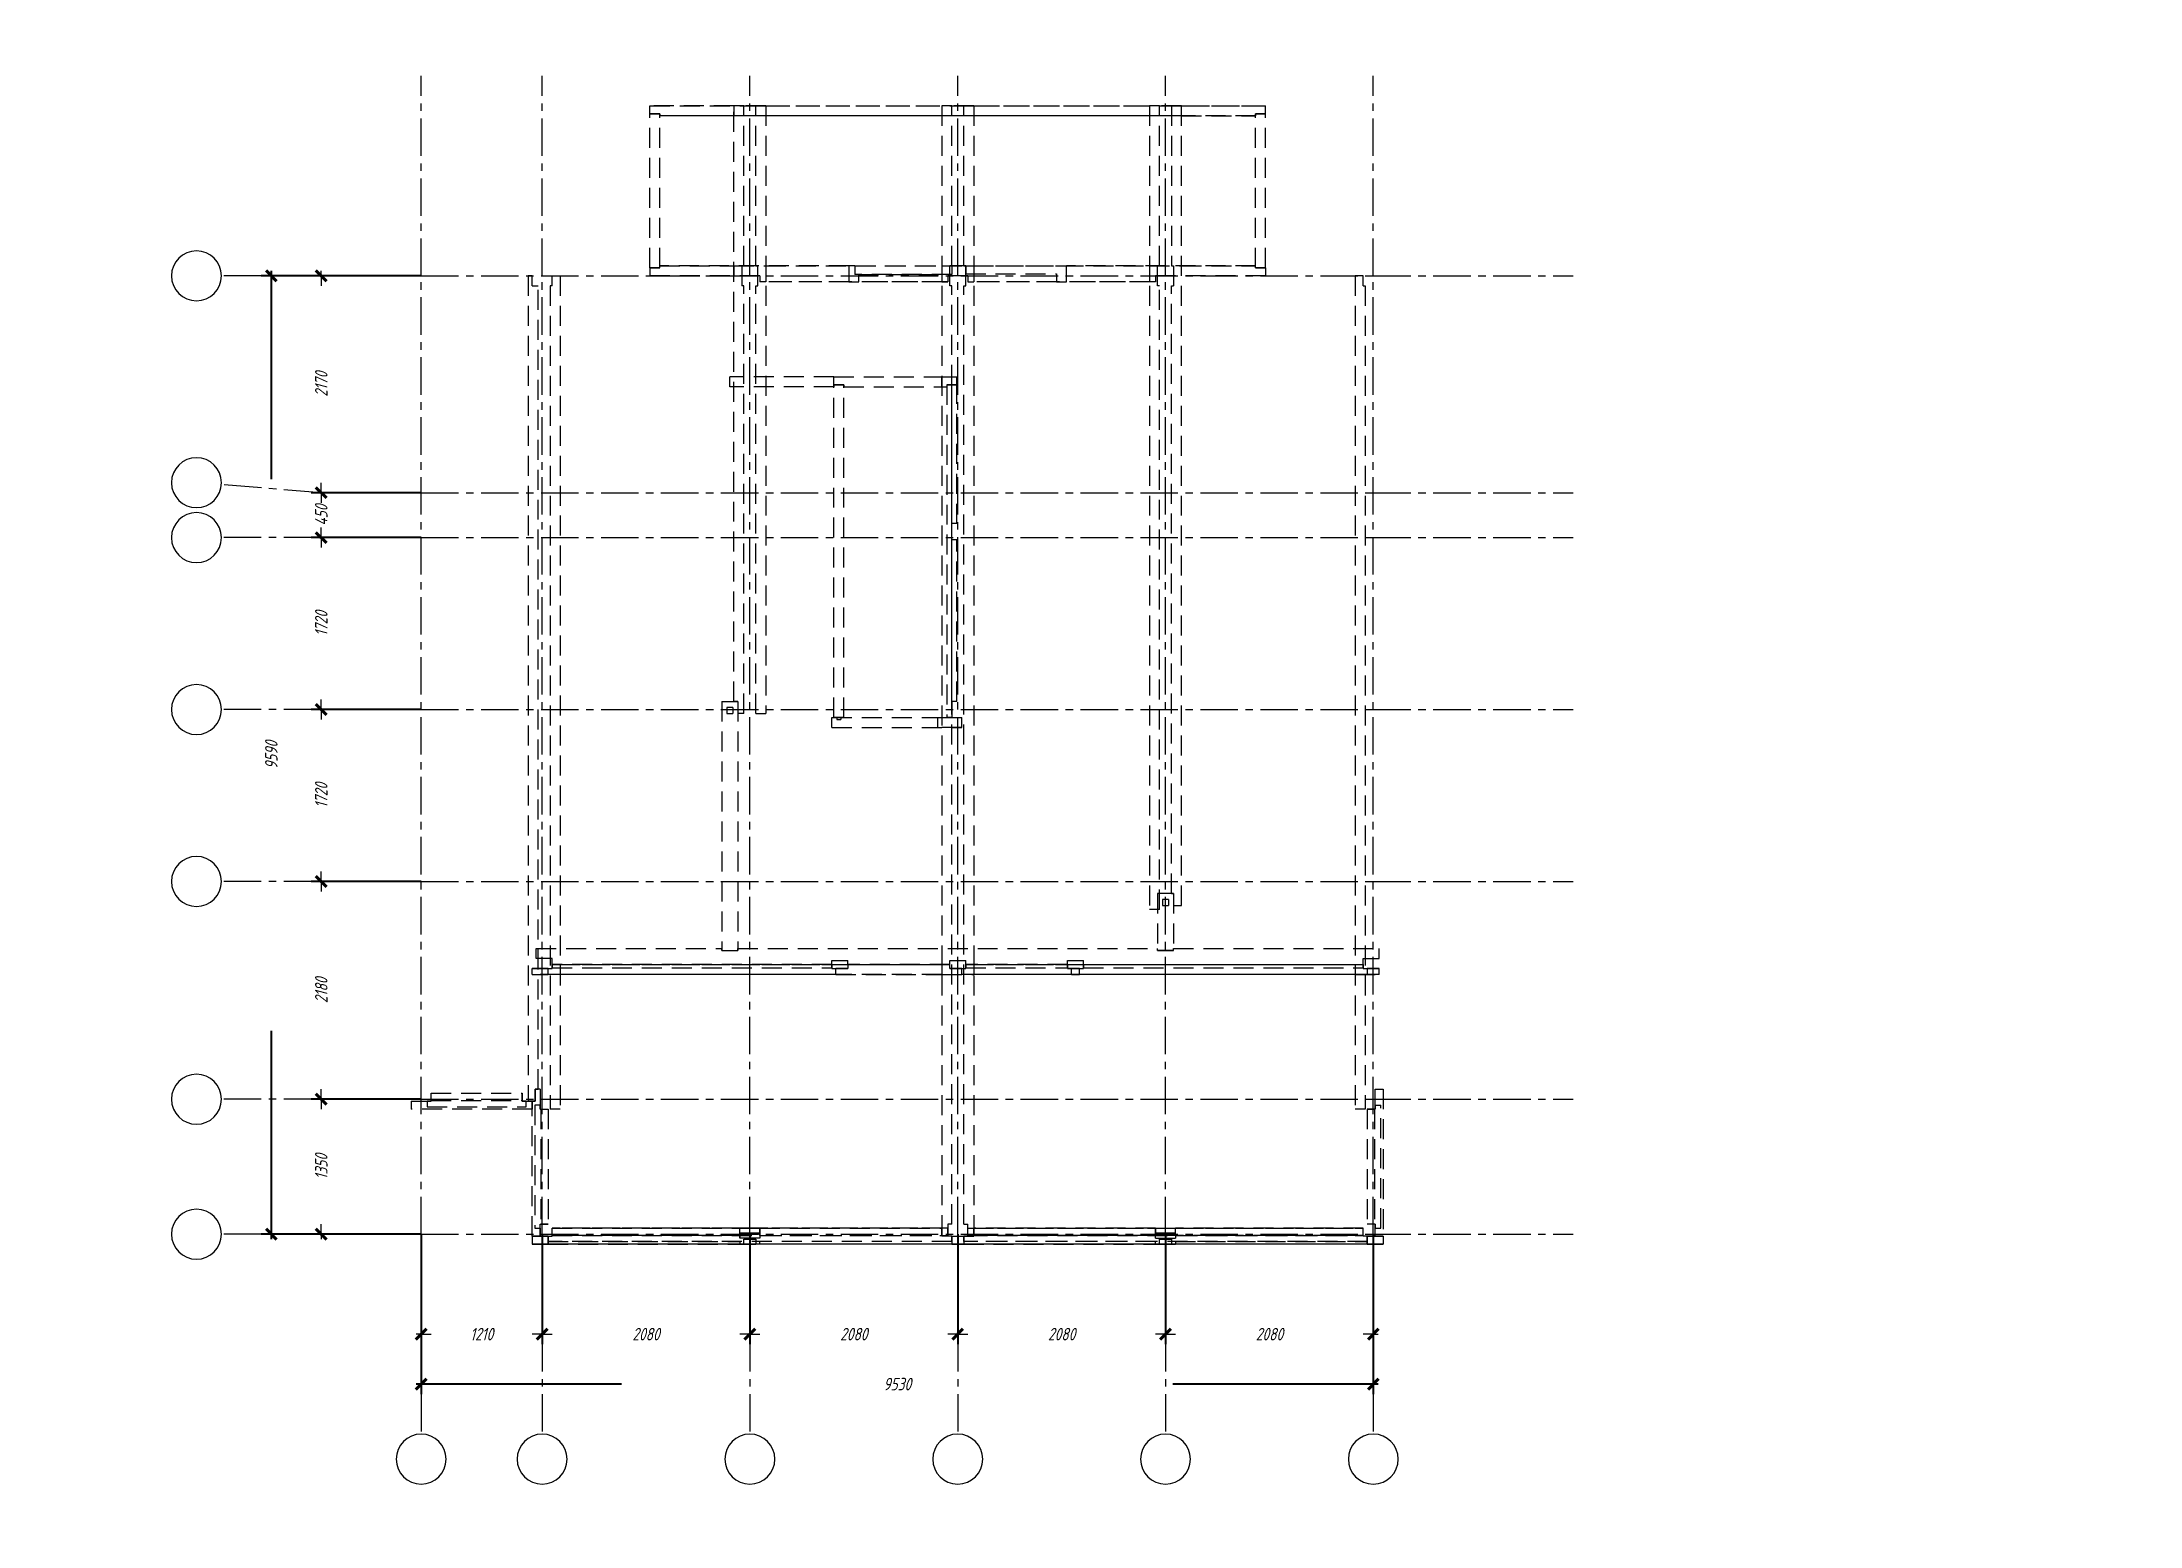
# Model space of a CAD drawing. Header units: millimetres. Extents: x 0 to 10920, y 0 to 297.
# Drawn here: x 2520 to 2940, y 0 to 297 of the extents above; entities that cross this region are included whole.
import ezdxf

# ---------------------------------------------------------------- set-up
doc = ezdxf.new("R2010")
doc.units = ezdxf.units.MM
for name, pattern in [('K5LT_AXLED', [12, 7.5, -1.5, 1.5, -1.5]), ('K5LT_BASIC', [0]), ('K5LT_DASHED', [6, 4, -2]), ('K5LT_THIN', [0])]:
    doc.linetypes.add(name, pattern=pattern)
doc.layers.add('Системный слой', color=7, linetype='Continuous')
doc.styles.add('KDIMTEXTSTYLE', font='GOST_AU.SHX', dxfattribs={"width": 0.96, "oblique": 15, "height": 5})
doc.styles.add('KTEXTSTYLE', font='GOST_AU.SHX', dxfattribs={"width": 0.96, "height": 5})
doc.dimstyles.new('KDIMSTYLE (0.02)', dxfattribs={"dimtxt": 5, "dimasz": 1, "dimexe": 2, "dimexo": 0, "dimgap": 1, "dimtad": 1, "dimlfac": 50, "dimtxsty": 'KDIMTEXTSTYLE', "dimsah": 1, "dimcen": 0, "dimdle": 1, "dimadec": 0, "dimazin": 0, "dimtfac": 0.667, "dimtmove": 0, "dimatfit": 3, "dimfxl": 0, "dimtvp": 1, "dimtolj": 1, "dimtzin": 0, "dimarcsym": 0})

msp = doc.modelspace()

# ---------------------------------------------------------------- blocks, each defined once
blk = doc.blocks.new('U249')
at = {"layer": 'Системный слой', "color": 30, "linetype": 'K5LT_AXLED', "lineweight": 18}
for p, q in [((2575.91416956528, 58.4019691759321), (2555.91416956528, 58.4019691759321)), ((2595.91416956528, 58.4019691759321), (2575.91416956528, 58.4019691759321)), ((2595.91416956528, 58.4019691759321), (2786.51416956528, 58.40196917593208)), ((2786.51416956528, 58.40196917593208), (2826.51416956528, 58.40196917593208))]:
    blk.add_line(p, q, dxfattribs=at)
at = {"layer": 'Системный слой', "color": 7, "linetype": 'K5LT_THIN', "lineweight": 18}
blk.add_arc((2550.91416956528, 58.4019691759321), 5, 0, 359.999994270422, dxfattribs=at)
blk = doc.blocks.new('U250')
at = {"layer": 'Системный слой', "color": 30, "linetype": 'K5LT_AXLED', "lineweight": 18}
for p, q in [((2575.91416956528, 85.4019691759321), (2555.91416956528, 85.4019691759321)), ((2595.91416956528, 85.4019691759321), (2575.91416956528, 85.4019691759321)), ((2595.91416956528, 85.4019691759321), (2786.51416956528, 85.40196917593208)), ((2786.51416956528, 85.40196917593208), (2826.51416956528, 85.40196917593208))]:
    blk.add_line(p, q, dxfattribs=at)
at = {"layer": 'Системный слой', "color": 7, "linetype": 'K5LT_THIN', "lineweight": 18}
blk.add_arc((2550.91416956528, 85.4019691759321), 5, 0, 359.999994270422, dxfattribs=at)
blk = doc.blocks.new('U251')
at = {"layer": 'Системный слой', "color": 30, "linetype": 'K5LT_AXLED', "lineweight": 18}
for p, q in [((2575.91416956528, 129.0019691759321), (2555.91416956528, 129.0019691759321)), ((2595.91416956528, 129.0019691759321), (2575.91416956528, 129.0019691759321)), ((2595.91416956528, 129.0019691759321), (2786.51416956528, 129.0019691759321)), ((2786.51416956528, 129.0019691759321), (2826.51416956528, 129.0019691759321))]:
    blk.add_line(p, q, dxfattribs=at)
at = {"layer": 'Системный слой', "color": 7, "linetype": 'K5LT_THIN', "lineweight": 18}
blk.add_arc((2550.91416956528, 129.0019691759321), 5, 0, 359.999994270422, dxfattribs=at)
blk = doc.blocks.new('U252')
at = {"layer": 'Системный слой', "color": 30, "linetype": 'K5LT_AXLED', "lineweight": 18}
for p, q in [((2575.91416956528, 163.4019691759321), (2555.91416956528, 163.4019691759321)), ((2595.91416956528, 163.4019691759321), (2575.91416956528, 163.4019691759321)), ((2595.91416956528, 163.4019691759321), (2786.51416956528, 163.4019691759321)), ((2786.51416956528, 163.4019691759321), (2826.51416956528, 163.4019691759321))]:
    blk.add_line(p, q, dxfattribs=at)
at = {"layer": 'Системный слой', "color": 7, "linetype": 'K5LT_THIN', "lineweight": 18}
blk.add_arc((2550.91416956528, 163.4019691759321), 5, 0, 359.999994270422, dxfattribs=at)
blk = doc.blocks.new('U253')
at = {"layer": 'Системный слой', "color": 30, "linetype": 'K5LT_AXLED', "lineweight": 18}
for p, q in [((2575.91416956528, 197.8019691759321), (2555.91416956528, 197.8019691759321)), ((2595.91416956528, 197.8019691759321), (2575.91416956528, 197.8019691759321)), ((2595.91416956528, 197.8019691759321), (2786.51416956528, 197.8019691759321)), ((2786.51416956528, 197.8019691759321), (2826.51416956528, 197.8019691759321))]:
    blk.add_line(p, q, dxfattribs=at)
at = {"layer": 'Системный слой', "color": 7, "linetype": 'K5LT_THIN', "lineweight": 18}
blk.add_arc((2550.91416956528, 197.8019691759321), 5, 0, 359.999994270422, dxfattribs=at)
blk = doc.blocks.new('U254')
at = {"layer": 'Системный слой', "color": 30, "linetype": 'K5LT_AXLED', "lineweight": 18}
for p, q in [((2575.91416956528, 206.8019691759321), (2555.898245957961, 208.4032430645177)), ((2595.91416956528, 206.8019691759321), (2575.91416956528, 206.8019691759321)), ((2595.91416956528, 206.8019691759321), (2786.51416956528, 206.8019691759321)), ((2786.51416956528, 206.8019691759321), (2826.51416956528, 206.8019691759321))]:
    blk.add_line(p, q, dxfattribs=at)
at = {"layer": 'Системный слой', "color": 7, "linetype": 'K5LT_THIN', "lineweight": 18}
blk.add_arc((2550.91416956528, 208.8019691759321), 5, 0, 359.999994270422, dxfattribs=at)
blk = doc.blocks.new('U255')
at = {"layer": 'Системный слой', "color": 30, "linetype": 'K5LT_AXLED', "lineweight": 18}
for p, q in [((2575.91416956528, 250.2019691759321), (2555.91416956528, 250.2019691759321)), ((2595.91416956528, 250.2019691759321), (2575.91416956528, 250.2019691759321)), ((2595.91416956528, 250.2019691759321), (2786.51416956528, 250.2019691759321)), ((2786.51416956528, 250.2019691759321), (2826.51416956528, 250.2019691759321))]:
    blk.add_line(p, q, dxfattribs=at)
at = {"layer": 'Системный слой', "color": 7, "linetype": 'K5LT_THIN', "lineweight": 18}
blk.add_arc((2550.91416956528, 250.2019691759321), 5, 0, 359.999994270422, dxfattribs=at)
blk = doc.blocks.new('U256')
at = {"layer": 'Системный слой', "color": 30, "linetype": 'K5LT_AXLED', "lineweight": 18}
for p, q in [((2595.91416956528, 250.2019691759321), (2595.91416956528, 290.2019691759321)), ((2595.91416956528, 58.4019691759321), (2595.91416956528, 250.2019691759321)), ((2595.91416956528, 58.4019691759321), (2595.91416956528, 38.4019691759321)), ((2595.91416956528, 38.4019691759321), (2595.91416956528, 18.4019691759321))]:
    blk.add_line(p, q, dxfattribs=at)
at = {"layer": 'Системный слой', "color": 7, "linetype": 'K5LT_THIN', "lineweight": 18}
blk.add_arc((2595.91416956528, 13.4019691759321), 5, 0, 359.999994270422, dxfattribs=at)
blk = doc.blocks.new('U257')
at = {"layer": 'Системный слой', "color": 30, "linetype": 'K5LT_AXLED', "lineweight": 18}
for p, q in [((2620.11416956528, 250.2019691759321), (2620.11416956528, 290.2019691759321)), ((2620.11416956528, 58.4019691759321), (2620.11416956528, 250.2019691759321)), ((2620.11416956528, 58.4019691759321), (2620.11416956528, 38.4019691759321)), ((2620.11416956528, 38.4019691759321), (2620.11416956528, 18.4019691759321))]:
    blk.add_line(p, q, dxfattribs=at)
at = {"layer": 'Системный слой', "color": 7, "linetype": 'K5LT_THIN', "lineweight": 18}
blk.add_arc((2620.11416956528, 13.4019691759321), 5, 0, 359.999994270422, dxfattribs=at)
blk = doc.blocks.new('U258')
at = {"layer": 'Системный слой', "color": 30, "linetype": 'K5LT_AXLED', "lineweight": 18}
for p, q in [((2661.71416956528, 250.2019691759321), (2661.71416956528, 290.2019691759321)), ((2661.71416956528, 58.40196917593209), (2661.71416956528, 250.2019691759321)), ((2661.71416956528, 58.40196917593209), (2661.71416956528, 38.40196917593209)), ((2661.71416956528, 38.40196917593209), (2661.71416956528, 18.40196917593209))]:
    blk.add_line(p, q, dxfattribs=at)
at = {"layer": 'Системный слой', "color": 7, "linetype": 'K5LT_THIN', "lineweight": 18}
blk.add_arc((2661.71416956528, 13.40196917593209), 5, 0, 359.999994270422, dxfattribs=at)
blk = doc.blocks.new('U259')
at = {"layer": 'Системный слой', "color": 30, "linetype": 'K5LT_AXLED', "lineweight": 18}
for p, q in [((2703.31416956528, 250.2019691759321), (2703.31416956528, 290.2019691759321)), ((2703.31416956528, 58.40196917593209), (2703.31416956528, 250.2019691759321)), ((2703.31416956528, 58.40196917593209), (2703.31416956528, 38.40196917593209)), ((2703.31416956528, 38.40196917593209), (2703.31416956528, 18.40196917593209))]:
    blk.add_line(p, q, dxfattribs=at)
at = {"layer": 'Системный слой', "color": 7, "linetype": 'K5LT_THIN', "lineweight": 18}
blk.add_arc((2703.31416956528, 13.40196917593209), 5, 0, 359.999994270422, dxfattribs=at)
blk = doc.blocks.new('U260')
at = {"layer": 'Системный слой', "color": 30, "linetype": 'K5LT_AXLED', "lineweight": 18}
for p, q in [((2744.914169565281, 250.2019691759321), (2744.914169565281, 290.2019691759321)), ((2744.914169565281, 58.40196917593209), (2744.914169565281, 250.2019691759321)), ((2744.914169565281, 58.40196917593209), (2744.914169565281, 38.40196917593209)), ((2744.914169565281, 38.40196917593209), (2744.914169565281, 18.40196917593209))]:
    blk.add_line(p, q, dxfattribs=at)
at = {"layer": 'Системный слой', "color": 7, "linetype": 'K5LT_THIN', "lineweight": 18}
blk.add_arc((2744.914169565281, 13.40196917593209), 5, 0, 359.999994270422, dxfattribs=at)
blk = doc.blocks.new('U261')
at = {"layer": 'Системный слой', "color": 30, "linetype": 'K5LT_AXLED', "lineweight": 18}
for p, q in [((2786.51416956528, 250.2019691759321), (2786.51416956528, 290.2019691759321)), ((2786.51416956528, 58.40196917593208), (2786.51416956528, 250.2019691759321)), ((2786.51416956528, 58.40196917593208), (2786.51416956528, 38.40196917593208)), ((2786.51416956528, 38.40196917593208), (2786.51416956528, 18.40196917593208))]:
    blk.add_line(p, q, dxfattribs=at)
at = {"layer": 'Системный слой', "color": 7, "linetype": 'K5LT_THIN', "lineweight": 18}
blk.add_arc((2786.51416956528, 13.40196917593208), 5, 0, 359.999994270422, dxfattribs=at)
blk = doc.blocks.new('U248')
at = {"layer": 'Системный слой'}
for name in ['U256', 'U257', 'U258', 'U259', 'U260', 'U261', 'U255', 'U254', 'U253', 'U252', 'U251', 'U250', 'U249']:
    blk.add_blockref(name, (0, 0), dxfattribs=at)
blk = doc.blocks.new('U282')
at = {"layer": 'Системный слой', "color": 7, "linetype": 'K5LT_DASHED', "lineweight": 18}
for p, q in [((2660.51418958528, 284.2019115659321), (2658.51418980528, 284.2019115659321)), ((2658.51418980528, 165.001932865932), (2658.51418980528, 284.2019115659321)), ((2660.51418958528, 252.2019234059322), (2660.51418958528, 284.2019115659321)), ((2662.91418280528, 252.201944445932), (2662.91418280528, 284.2019395659322)), ((2662.91418280528, 284.2019395659322), (2664.91418302528, 284.2019395659322)), ((2664.91418302528, 284.2019395659322), (2664.91418302528, 162.6019347059321)), ((2702.114185065279, 284.2019115659321), (2700.11418528528, 284.2019115659321)), ((2700.11418684528, 284.2019395659322), (2700.11418684528, 58.00197926593217)), ((2702.114185065279, 252.2019234059322), (2702.114185065279, 284.2019115659321)), ((2704.51418732528, 252.201944445932), (2704.51418732528, 284.2019395659322)), ((2704.51418732528, 284.2019395659322), (2706.51418754528, 284.2019395659322)), ((2706.51418458528, 284.2019115659321), (2706.51418458528, 58.00200038593204)), ((2743.714180545279, 284.2019115659321), (2741.71418076528, 284.2019115659321)), ((2741.71418076528, 284.2019115659321), (2741.71418076528, 123.4019373859321)), ((2743.714180545279, 252.2019234059322), (2743.714180545279, 284.2019115659321)), ((2746.11418028528, 284.2019115659321), (2746.11418028528, 252.2019234059322)), ((2746.11418028528, 284.2019115659321), (2748.114180065279, 284.2019115659321)), ((2748.114180065279, 124.2019373059321), (2748.114180065279, 284.2019115659321)), ((2660.51418958528, 252.2019234059322), (2660.11418974528, 252.2019234059322)), ((2660.11418974528, 252.2019234059322), (2660.11418974528, 248.2019238259322)), ((2662.91418280528, 252.201944445932), (2663.31418298528, 252.201944445932)), ((2663.31418298528, 248.2019440059322), (2663.31418298528, 252.201944445932)), ((2702.114185065279, 252.2019234059322), (2701.71418522528, 252.2019234059322)), ((2701.71418522528, 248.2019238259322), (2701.71418522528, 252.2019234059322)), ((2704.51418732528, 252.201944445932), (2704.91418750528, 252.201944445932)), ((2704.91418750528, 248.2019440059322), (2704.91418750528, 252.201944445932)), ((2743.714180545279, 252.2019234059322), (2743.31418070528, 252.2019234059322)), ((2743.31418070528, 248.2019238259322), (2743.31418070528, 252.2019234059322)), ((2746.11418028528, 252.2019234059322), (2746.51418036528, 252.2019234059322)), ((2746.51419202528, 252.201944445932), (2746.51419202528, 248.2019440059322)), ((2617.31417786528, 250.2019350259322), (2617.31417786528, 85.00198672593207)), ((2618.11419444528, 250.2019144059321), (2617.31419426528, 250.2019144059321)), ((2618.11419444528, 248.2019238259322), (2618.11419444528, 250.2019144059321)), ((2618.11419444528, 248.2019238259322), (2619.31419404528, 248.2019238259322)), ((2619.31417808528, 87.40192654593207), (2619.31417808528, 248.2019440059322)), ((2621.71417834528, 248.2019440059322), (2621.71417834528, 83.40192610593208)), ((2622.114194005279, 248.2019238259322), (2621.71419378528, 248.2019238259322)), ((2622.114194005279, 248.2019238259322), (2622.114194005279, 250.2019145859321)), ((2622.114194005279, 250.2019145859321), (2623.71419358528, 250.2019145859321)), ((2623.714178565279, 250.2019351859321), (2623.714178565279, 83.40192610593208)), ((2660.51418958528, 248.2019238259322), (2660.11418974528, 248.2019238259322)), ((2660.51418958528, 162.6019331259321), (2660.51418958528, 248.2019238259322)), ((2662.91418280528, 162.6019347059321), (2662.91418280528, 248.2019440059322)), ((2662.91418280528, 248.2019440059322), (2663.31418298528, 248.2019440059322)), ((2702.114185065279, 248.2019238259322), (2701.71418522528, 248.2019238259322)), ((2702.114185065279, 60.40194422593209), (2702.114185065279, 248.2019238259322)), ((2704.51418732528, 60.4019236059321), (2704.51418732528, 248.2019440059322)), ((2704.51418732528, 248.2019440059322), (2704.91418750528, 248.2019440059322)), ((2743.714180545279, 248.2019238259322), (2743.31418070528, 248.2019238259322)), ((2743.714180545279, 123.4019373859321), (2743.714180545279, 248.2019238259322)), ((2746.11418028528, 126.6019370459321), (2746.11418028528, 248.2019238259322)), ((2746.114191845279, 248.2019440059322), (2746.51419202528, 248.2019440059322)), ((2784.51419626528, 250.2019351859321), (2782.91419584528, 250.2019351859321)), ((2782.91419584528, 250.2019351859321), (2782.91419584528, 83.40192998593207)), ((2784.51419626528, 248.2019440059322), (2784.51419626528, 250.2019351859321)), ((2784.51419626528, 248.2019440059322), (2784.91419606528, 248.2019440059322)), ((2784.91417606528, 248.2019238259322), (2784.91417606528, 83.40194560593213)), ((2659.31418996528, 165.001932865932), (2658.51418980528, 165.001932865932)), ((2659.31418996528, 165.001932865932), (2659.31418996528, 162.6019331259321)), ((2660.51418958528, 162.6019331259321), (2659.31418996528, 162.6019331259321)), ((2662.91418280528, 162.6019347059321), (2664.91418302528, 162.6019347059321)), ((2746.11418028528, 126.6019370459321), (2746.51418048528, 126.6019370459321)), ((2746.51419214528, 126.6019308059321), (2746.51419214528, 124.2019305459321)), ((2743.714180545279, 123.4019373859321), (2741.71418076528, 123.4019373859321)), ((2746.51418048528, 124.2019373059321), (2748.114180065279, 124.2019373059321)), ((2593.91417034528, 85.00198672593207), (2597.91417600528, 85.00198672593207)), ((2593.91419184528, 85.00200198593215), (2597.11419672528, 85.00200198593215)), ((2593.91419184528, 85.00200198593215), (2593.91419184528, 83.40200216593206)), ((2597.91419516528, 85.00200090593208), (2597.11419522528, 85.00200090593208)), ((2597.11419672528, 85.00200198593215), (2597.11419672528, 83.9219416659321)), ((2597.91417600528, 85.00198672593207), (2597.91417600528, 86.60198690593214)), ((2597.91419516528, 85.00200090593208), (2597.91419516528, 85.16194044593213)), ((2597.91419662528, 85.16194154593207), (2597.91419662528, 86.60200182593209)), ((2597.91419662528, 86.60200182593209), (2616.11419464528, 86.60200182593209)), ((2597.91419662528, 85.16194154593207), (2616.11419464528, 85.16194154593207)), ((2616.11417798528, 85.00198672593207), (2616.11417798528, 86.60198690593214)), ((2616.11417798528, 85.00198672593207), (2618.11417666528, 85.00198672593207)), ((2616.11419346528, 85.00200090593208), (2616.11419346528, 85.16194044593213)), ((2616.91419338528, 85.00200090593208), (2616.11419346528, 85.00200090593208)), ((2616.11419464528, 86.60200182593209), (2616.11419464528, 85.16194154593207)), ((2616.91419456528, 83.9219416659321), (2616.91419456528, 85.00200198593215)), ((2616.91419456528, 85.00200198593215), (2618.114192885279, 85.00200198593215)), ((2618.71419424528, 85.00200198593215), (2617.31419426528, 85.00200198593215)), ((2618.114192885279, 85.00200198593215), (2618.114192885279, 83.40200216593206)), ((2618.114192885279, 58.00200038593204), (2618.114192885279, 85.00200198593215)), ((2618.114192885279, 85.00200198593215), (2618.71419424528, 85.00200198593215)), ((2619.71419272528, 84.20194858593212), (2618.634194385279, 84.20194858593212)), ((2618.634194385279, 84.20194858593212), (2618.634194385279, 59.60195124593214)), ((2618.71417814528, 87.40192654593207), (2618.71417814528, 85.00198672593207)), ((2618.71417814528, 87.40192654593207), (2619.31417808528, 87.40192654593207)), ((2619.71419272528, 87.40200172593207), (2618.71419424528, 87.40200172593207)), ((2618.71419424528, 85.00200198593215), (2618.71419424528, 87.40200172593207)), ((2619.71417682528, 87.40198698593217), (2619.71417682528, 83.40192610593208)), ((2619.71419158528, 83.40194060593218), (2619.71419158528, 84.20194746593218)), ((2619.71419272528, 87.40200172593207), (2619.71419272528, 84.20194858593212)), ((2786.91417456528, 84.20194550593209), (2786.91417456528, 87.40194516593212)), ((2786.91417456528, 87.40194516593212), (2788.51417438528, 87.40194516593212)), ((2786.91417456528, 84.20194550593209), (2787.99417598528, 84.20194550593209)), ((2786.91417602528, 84.20194440593215), (2786.91417602528, 83.40194448593203)), ((2786.91419498528, 83.40192998593207), (2786.91419498528, 87.40193042593208)), ((2787.99417598528, 59.60194818593212), (2787.99417598528, 84.20194550593209)), ((2788.51417438528, 87.40194516593212), (2788.51417438528, 58.00200038593204)), ((2618.114192885279, 83.40200216593206), (2593.91419184528, 83.40200216593206)), ((2597.11419672528, 83.9219416659321), (2616.91419456528, 83.9219416659321)), ((2619.71417682528, 83.40192610593208), (2621.31417700528, 83.40192610593208)), ((2619.71419158528, 83.40194060593218), (2619.87419310528, 83.40194060593218)), ((2619.87419424528, 83.40194172593212), (2621.31419254528, 83.40194172593212)), ((2619.87419424528, 83.40194172593212), (2619.87419424528, 60.40194422593209)), ((2621.31419254528, 83.40194172593212), (2621.31419254528, 60.40194422593209)), ((2623.714178565279, 83.40192610593208), (2621.71417834528, 83.40192610593208)), ((2784.91417606528, 83.40194560593213), (2782.91417628528, 83.40194560593213)), ((2785.31417474528, 83.40194560593213), (2786.75417612528, 83.40194560593213)), ((2785.31417474528, 83.40194560593213), (2785.31417474528, 60.40194422593209)), ((2786.91419498528, 83.40192998593207), (2785.31419482528, 83.40192998593207)), ((2786.75417612528, 83.40194560593213), (2786.75417612528, 60.40194422593209)), ((2786.91417602528, 83.40194448593203), (2786.75417758528, 83.40194448593203)), ((2618.634194385279, 59.60195124593214), (2619.71419272528, 59.60195124593214)), ((2619.71417682528, 58.00197926593217), (2619.71417682528, 60.4019236059321)), ((2619.71417682528, 60.4019236059321), (2621.31417700528, 60.4019236059321)), ((2619.71419158528, 59.60194976593208), (2619.71419158528, 60.40194276593203)), ((2619.71419158528, 60.40194276593203), (2619.87419310528, 60.40194276593203)), ((2619.71419272528, 59.60195124593214), (2619.71419272528, 58.00200038593204)), ((2621.31419254528, 60.40194422593209), (2619.87419424528, 60.40194422593209)), ((2622.11417862528, 58.16192336593216), (2622.11417862528, 59.60197942593208)), ((2700.114180665279, 59.60197942593208), (2622.11417862528, 59.60197942593208)), ((2659.71418992528, 59.60200022593214), (2622.114194005279, 59.60200022593214)), ((2663.71418902528, 59.60199874593207), (2659.71418940528, 59.60199874593207)), ((2659.71418940528, 58.40197088593209), (2659.71418940528, 59.60199874593207)), ((2659.71418992528, 58.16194446593217), (2659.71418992528, 59.60200022593214)), ((2663.71418948528, 59.60200022593214), (2663.71418948528, 58.16194446593217)), ((2663.71418948528, 59.60200022593214), (2700.11417908528, 59.60200022593214)), ((2663.71418902528, 58.40197088593209), (2663.71418902528, 59.60199874593207)), ((2700.114180665279, 58.16192336593216), (2700.114180665279, 59.60197942593208)), ((2702.114185065279, 60.40194422593209), (2701.31418540528, 60.40194422593209)), ((2701.31418722528, 60.4019236059321), (2701.31418722528, 58.00197926593217)), ((2704.51418732528, 60.4019236059321), (2705.31418766528, 60.4019236059321)), ((2705.31418766528, 58.00197926593217), (2705.31418766528, 60.4019236059321)), ((2742.91418088528, 59.60200022593214), (2706.51417838528, 59.60200022593214)), ((2706.51417838528, 58.16194446593217), (2706.51417838528, 59.60200022593214)), ((2706.51418134528, 59.60197942593208), (2784.51419626528, 59.60197942593208)), ((2742.91418088528, 58.16194446593217), (2742.91418088528, 59.60200022593214)), ((2742.91418166528, 59.60199874593207), (2742.91418166528, 58.40197088593209)), ((2742.91418166528, 59.60199874593207), (2746.914181285279, 59.60199874593207)), ((2746.91418044528, 58.16194446593217), (2746.91418044528, 59.60200022593214)), ((2784.51417636528, 59.60200022593214), (2746.91418044528, 59.60200022593214)), ((2746.914181285279, 58.40197088593209), (2746.914181285279, 59.60199874593207)), ((2784.51417636528, 58.16194446593217), (2784.51417636528, 59.60200022593214)), ((2786.75417612528, 60.40194422593209), (2785.31417474528, 60.40194422593209)), ((2786.91419498528, 60.4019236059321), (2785.31419482528, 60.4019236059321)), ((2786.91417602528, 60.40194276593203), (2786.75417758528, 60.40194276593203)), ((2786.91417456528, 58.00200038593204), (2786.91417456528, 59.60194818593212)), ((2786.91417456528, 59.60194818593212), (2787.99417598528, 59.60194818593212)), ((2786.91417602528, 60.40194276593203), (2786.91417602528, 59.60194670593206)), ((2786.91419498528, 58.00197926593217), (2786.91419498528, 60.4019236059321)), ((2621.31417700528, 58.00197926593217), (2618.11417174528, 58.00197926593217)), ((2621.31417700528, 56.40197908593211), (2618.11417174528, 56.40197908593211)), ((2618.11418798528, 58.00200038593204), (2618.11418798528, 56.40200056593211)), ((2659.71418992528, 56.40200056593211), (2618.11418798528, 56.40200056593211)), ((2619.71419272528, 58.00200038593204), (2618.114192885279, 58.00200038593204)), ((2621.31417922528, 56.40198214593212), (2621.31417922528, 58.00198228593217)), ((2621.31417922528, 58.00198228593217), (2622.11418082528, 58.00198228593217)), ((2702.11418748528, 56.40198214593212), (2621.31417922528, 56.40198214593212)), ((2621.31419298528, 58.00199888593212), (2621.31419298528, 56.92194308593214)), ((2621.31419298528, 56.92194308593214), (2659.71418940528, 56.92194308593214)), ((2622.11418082528, 58.00198228593217), (2622.11418082528, 58.16192638593217)), ((2622.11418082528, 58.16192638593217), (2700.11418042528, 58.16192638593217)), ((2659.71418940528, 58.16194296593211), (2622.11419290528, 58.16194296593211)), ((2663.71418858528, 58.40196938593217), (2659.714188885279, 58.40196938593217)), ((2659.714188885279, 57.60196944593205), (2659.714188885279, 58.40196938593217)), ((2659.71418940528, 58.16194296593211), (2659.71418940528, 57.60197096593213)), ((2663.71418902528, 57.60197096593213), (2659.71418940528, 57.60197096593213)), ((2659.71418940528, 56.92194308593214), (2659.71418940528, 56.40199902593216)), ((2663.71418902528, 56.40199902593216), (2659.71418940528, 56.40199902593216)), ((2663.71418858528, 58.40196938593217), (2663.71418858528, 57.60196944593205)), ((2663.71418948528, 58.16194446593217), (2700.11417908528, 58.16194446593217)), ((2663.71418902528, 58.16194296593211), (2663.71418902528, 57.60197096593213)), ((2702.11418530528, 56.92194460593208), (2663.71418948528, 56.92194460593208)), ((2663.71418902528, 56.40199902593216), (2663.71418902528, 56.92194308593214)), ((2742.91418088528, 56.40200056593211), (2663.71418948528, 56.40200056593211)), ((2700.11418042528, 58.16192638593217), (2700.11418042528, 58.00198228593217)), ((2702.11418748528, 58.00198228593217), (2700.11418042528, 58.00198228593217)), ((2701.31418540528, 58.00200038593204), (2700.11418528528, 58.00200038593204)), ((2702.11418530528, 56.92194460593208), (2702.11418530528, 58.00200038593204)), ((2702.11418748528, 58.00198228593217), (2702.11418748528, 56.40198214593212)), ((2702.11418778528, 58.00197926593217), (2704.51418758528, 58.00197926593217)), ((2702.11418778528, 56.40197908593211), (2704.51418758528, 56.40197908593211)), ((2704.51418504528, 56.92194460593208), (2704.51418504528, 58.00200038593204)), ((2742.91418088528, 56.92194460593208), (2704.51418504528, 56.92194460593208)), ((2706.51418092528, 58.00198228593217), (2704.51418722528, 58.00198228593217)), ((2704.51418722528, 58.00198228593217), (2704.51418722528, 56.40198214593212)), ((2785.31419548528, 56.40198214593212), (2704.51418722528, 56.40198214593212)), ((2705.31418766528, 58.00197926593217), (2706.51418754528, 58.00197926593217)), ((2742.91418166528, 58.16194296593211), (2706.51417860528, 58.16194296593211)), ((2784.51419342528, 58.16192638593217), (2706.51418092528, 58.16192638593217)), ((2706.51418092528, 58.16192638593217), (2706.51418092528, 58.00198228593217)), ((2742.91418088528, 56.40200056593211), (2742.91418088528, 56.92194460593208)), ((2742.91418166528, 58.40197088593209), (2746.914181285279, 58.40197088593209)), ((2742.91418242528, 57.60196944593205), (2742.91418242528, 58.40196938593217)), ((2742.91418166528, 57.60197096593213), (2742.91418166528, 58.16194296593211)), ((2742.91418242528, 57.60196944593205), (2746.91418212528, 57.60196944593205)), ((2742.91418166528, 56.40199902593216), (2746.914181285279, 56.40199902593216)), ((2788.51416948528, 56.40200056593211), (2746.91418044528, 56.40200056593211)), ((2784.51417778528, 58.16194296593211), (2746.914181285279, 58.16194296593211)), ((2746.914181285279, 58.16194296593211), (2746.914181285279, 57.60197096593213)), ((2746.914181285279, 56.92194308593214), (2785.31417770528, 56.92194308593214)), ((2746.914181285279, 56.92194308593214), (2746.914181285279, 56.40199902593216)), ((2746.91418212528, 58.40196938593217), (2746.91418212528, 57.60196944593205)), ((2784.51419342528, 58.00198228593217), (2784.51419342528, 58.16192638593217)), ((2785.31419548528, 58.00198228593217), (2784.51419342528, 58.00198228593217)), ((2785.31417770528, 56.92194308593214), (2785.31417770528, 58.00199888593212)), ((2785.31419548528, 56.40198214593212), (2785.31419548528, 58.00198228593217)), ((2788.514190265279, 58.00197926593217), (2785.314198365279, 58.00197926593217)), ((2785.314198365279, 56.40197908593211), (2788.514190265279, 56.40197908593211)), ((2788.51417438528, 58.00200038593204), (2786.91417456528, 58.00200038593204)), ((2788.514190265279, 58.00197926593217), (2788.514190265279, 56.40197908593211))]:
    blk.add_line(p, q, dxfattribs=at)
blk = doc.blocks.new('U283')
at = {"layer": 'Системный слой', "color": 7, "linetype": 'K5LT_DASHED', "lineweight": 18}
for p, q in [((2641.71420804528, 282.601867925932), (2641.71420804528, 284.2018672259321)), ((2641.71420804528, 284.2018672259321), (2764.914154885279, 284.2018672259321)), ((2641.71420804528, 282.601867925932), (2643.71420718528, 282.601867925932)), ((2658.51420826528, 284.201839225932), (2641.71421916528, 284.201839225932)), ((2641.71421916528, 251.8018595859321), (2641.71421916528, 282.6018402659321)), ((2643.71421786528, 282.6018402659321), (2641.71421916528, 282.6018402659321)), ((2762.914155745279, 282.2018681059321), (2643.71420718528, 282.2018681059321)), ((2643.71421786528, 251.8018595859321), (2643.71421786528, 282.6018402659321)), ((2643.71421786528, 282.6018402659321), (2643.71421786528, 282.201840525932)), ((2658.51420826528, 282.201840525932), (2643.71421786528, 282.201840525932)), ((2664.91420324528, 284.2018432259321), (2658.514207205279, 284.2018432259321)), ((2664.91420324528, 282.201844465932), (2658.514207205279, 282.201844465932)), ((2658.51420826528, 284.201839225932), (2658.51420826528, 282.201840525932)), ((2664.91420410528, 284.201839225932), (2700.11418128528, 284.201839225932)), ((2664.91420410528, 284.201839225932), (2664.91420410528, 282.201840525932)), ((2700.11418128528, 282.201840525932), (2664.91420410528, 282.201840525932)), ((2700.11418128528, 284.201839225932), (2700.11418128528, 282.201840525932)), ((2706.514177545279, 284.2018432259321), (2700.11418150528, 284.2018432259321)), ((2706.514177545279, 282.201844465932), (2700.11418150528, 282.201844465932)), ((2706.51417712528, 284.201839225932), (2741.71415428528, 284.201839225932)), ((2706.51417712528, 284.201839225932), (2706.51417712528, 282.201840525932)), ((2741.71415428528, 282.201840525932), (2706.51417712528, 282.201840525932)), ((2741.71415428528, 284.201839225932), (2741.71415428528, 282.201840525932)), ((2748.11415184528, 284.2018432259321), (2741.71415580528, 284.2018432259321)), ((2748.11415184528, 282.201844465932), (2741.71415580528, 282.201844465932)), ((2748.114150145279, 282.201840525932), (2748.114150145279, 284.201839225932)), ((2748.114150145279, 284.201839225932), (2764.91413924528, 284.201839225932)), ((2748.114150145279, 282.201840525932), (2762.91414054528, 282.201840525932)), ((2762.91414054528, 251.8018595859321), (2762.91414054528, 282.6018402659321)), ((2764.91413924528, 282.6018402659321), (2762.91414054528, 282.6018402659321)), ((2762.914155745279, 282.601867925932), (2762.914155745279, 282.2018681059321)), ((2762.914155745279, 282.601867925932), (2764.914154885279, 282.601867925932)), ((2764.91413924528, 251.8018595859321), (2764.91413924528, 282.6018402659321)), ((2764.914154885279, 282.601867925932), (2764.914154885279, 284.2018672259321)), ((2643.71420718528, 251.8018805459321), (2643.71420718528, 252.2018803659321)), ((2681.514190885279, 252.2018803659321), (2643.71420718528, 252.2018803659321)), ((2643.71421786528, 252.201859325932), (2658.51420826528, 252.201859325932)), ((2658.514207205279, 252.2018623259321), (2664.91420324528, 252.2018623259321)), ((2658.51420826528, 252.201859325932), (2658.51420826528, 250.201860625932)), ((2664.91420410528, 252.201859325932), (2700.11418128528, 252.201859325932)), ((2664.91420410528, 252.201859325932), (2664.91420410528, 249.0018614059321)), ((2682.714190765279, 252.2018788659321), (2681.514191045279, 252.2018788659321)), ((2681.514191045279, 252.2018788659321), (2681.514191045279, 249.001880305932)), ((2682.714190765279, 252.2018788659321), (2682.714190765279, 250.441888685932)), ((2682.71419092528, 252.201877365932), (2702.11418194528, 252.201877365932)), ((2700.11418128528, 252.201859325932), (2700.11418128528, 249.0018614059321)), ((2700.11418150528, 252.2018623259321), (2706.514177545279, 252.2018623259321)), ((2704.91418102528, 252.2018803659321), (2702.11418224528, 252.2018803659321)), ((2702.11418224528, 252.2018803659321), (2702.11418224528, 250.4418901659319)), ((2704.91418084528, 252.2018788659321), (2704.91418084528, 250.601888625932)), ((2704.91418084528, 252.2018788659321), (2725.114171565279, 252.2018788659321)), ((2706.51417712528, 252.201859325932), (2741.71415428528, 252.201859325932)), ((2706.51417712528, 252.201859325932), (2706.51417712528, 249.0018614059321)), ((2762.914155745279, 252.2018803659321), (2725.114172065279, 252.2018803659321)), ((2725.114171565279, 249.001880305932), (2725.114171565279, 252.2018788659321)), ((2741.71415428528, 252.201859325932), (2741.71415428528, 249.0018614059321)), ((2741.71415580528, 252.2018623259321), (2748.11415184528, 252.2018623259321)), ((2748.114150145279, 250.201860625932), (2748.114150145279, 252.201859325932)), ((2748.114150145279, 252.201859325932), (2762.91414054528, 252.201859325932)), ((2762.91414054528, 251.8018595859321), (2762.91414054528, 252.201859325932)), ((2663.71419856528, 250.201881225932), (2641.71420804528, 250.201881225932)), ((2641.71421916528, 251.8018595859321), (2641.71421916528, 250.201860625932)), ((2641.71421916528, 251.8018595859321), (2643.71421786528, 251.8018595859321)), ((2643.71421786528, 251.8018595859321), (2641.71421916528, 251.8018595859321)), ((2641.71421916528, 250.201860625932), (2658.51420826528, 250.201860625932)), ((2658.514207205279, 250.201863565932), (2663.71420398528, 250.201863565932)), ((2681.514190885279, 249.001881745932), (2663.71419856528, 249.001881745932)), ((2663.71420398528, 250.201863565932), (2663.71420398528, 249.0018643059321)), ((2664.91420324528, 249.0018643059321), (2663.71420398528, 249.0018643059321)), ((2700.11418128528, 249.0018614059321), (2664.91420410528, 249.0018614059321)), ((2681.514191045279, 249.001880305932), (2683.51419016528, 249.001880305932)), ((2683.51419016528, 250.441888685932), (2682.714190765279, 250.441888685932)), ((2702.11418194528, 250.4418872059321), (2682.71419092528, 250.4418872059321)), ((2683.514190025279, 250.4418901659319), (2702.11418224528, 250.4418901659319)), ((2683.51419016528, 249.001880305932), (2683.51419016528, 250.441888685932)), ((2701.314182325279, 249.001881745932), (2683.514190025279, 249.001881745932)), ((2700.11418150528, 249.0018643059321), (2701.31418076528, 249.0018643059321)), ((2705.314180605279, 250.201881225932), (2701.314182325279, 250.201881225932)), ((2701.314182325279, 250.201881225932), (2701.314182325279, 249.001881745932)), ((2704.91418084528, 250.601888625932), (2723.11417246528, 250.601888625932)), ((2705.314178285279, 249.0018643059321), (2706.514177545279, 249.0018643059321)), ((2705.314180605279, 250.201881225932), (2705.314180605279, 249.001881745932)), ((2723.114172925279, 249.001881745932), (2705.314180605279, 249.001881745932)), ((2741.71415428528, 249.0018614059321), (2706.51417712528, 249.0018614059321)), ((2723.11417246528, 250.601888625932), (2723.11417246528, 249.001880305932)), ((2723.11417246528, 249.001880305932), (2725.114171565279, 249.001880305932)), ((2742.914164385279, 249.001881745932), (2725.114172065279, 249.001881745932)), ((2742.914155065279, 249.0018643059321), (2741.71415580528, 249.0018643059321)), ((2742.914155065279, 250.201863565932), (2748.11415184528, 250.201863565932)), ((2764.914154885279, 250.201881225932), (2742.914164385279, 250.201881225932)), ((2742.914164385279, 250.201881225932), (2742.914164385279, 249.001881745932)), ((2764.91413924528, 250.201860625932), (2748.114150145279, 250.201860625932)), ((2762.91414054528, 251.8018595859321), (2764.91413924528, 251.8018595859321)), ((2764.91413924528, 251.8018595859321), (2762.91414054528, 251.8018595859321)), ((2764.91413924528, 251.8018595859321), (2764.91413924528, 250.201860625932)), ((2657.714202245279, 228.0018983259321), (2657.714202245279, 230.0018974059321)), ((2678.51419262528, 228.0018983259321), (2657.714202245279, 228.0018983259321)), ((2678.51419484528, 230.0018858059321), (2657.71420768528, 230.0018858059321)), ((2678.514192165279, 228.4019004059321), (2678.514192165279, 230.0018997059321)), ((2678.514192165279, 230.0018997059321), (2703.11418130528, 230.0018997059321)), ((2678.514192165279, 228.4019004059321), (2680.51419130528, 228.4019004059321)), ((2678.51419262528, 228.401898145932), (2678.51419262528, 228.0018983259321)), ((2678.51419528528, 230.001883485932), (2700.11418128528, 230.001883485932)), ((2678.51419528528, 161.801927005932), (2678.51419528528, 228.4018845259321)), ((2680.51419398528, 228.4018845259321), (2678.51419528528, 228.4018845259321)), ((2680.51419130528, 228.0019005859321), (2701.11418216528, 228.0019005859321)), ((2680.51419398528, 228.4018845259321), (2680.51419398528, 228.001884785932)), ((2680.51419398528, 161.801927005932), (2680.51419398528, 228.4018845259321)), ((2680.51419398528, 228.001884785932), (2700.11418128528, 228.001884785932)), ((2700.11418128528, 228.001884785932), (2700.11418128528, 230.001883485932)), ((2700.11418150528, 230.0018858059321), (2703.11417940528, 230.0018858059321)), ((2700.11418150528, 228.0018870459321), (2701.114180625279, 228.0018870459321)), ((2701.114180625279, 228.4018867859321), (2703.11417940528, 228.4018867859321)), ((2701.114180625279, 228.4018867859321), (2701.114180625279, 228.0018870459321)), ((2702.11418002528, 228.4018867859321), (2701.114180625279, 228.4018867859321)), ((2701.114180625279, 228.4018867859321), (2701.114180625279, 161.801927205932)), ((2703.11418130528, 228.4019004059321), (2701.11418216528, 228.4019004059321)), ((2702.114179725279, 200.6019025659321), (2702.114179725279, 228.4018845259321)), ((2702.114179725279, 228.4018845259321), (2703.11417908528, 228.4018845259321)), ((2703.11417940528, 228.4018867859321), (2703.11417940528, 230.0018858059321)), ((2703.11417908528, 200.6019025659321), (2703.11417908528, 228.4018845259321)), ((2702.11418002528, 197.401905945932), (2702.11418002528, 200.601903965932)), ((2703.11417908528, 200.6019025659321), (2702.114179725279, 200.6019025659321)), ((2702.114179725279, 165.001925645932), (2702.114179725279, 197.401904625932)), ((2702.114179725279, 197.401904625932), (2703.11417908528, 197.401904625932)), ((2703.11417908528, 165.001925645932), (2703.11417908528, 197.401904625932)), ((2656.11420892528, 165.001925225932), (2656.11420892528, 115.201955985932)), ((2656.11420892528, 165.001925225932), (2659.31420694528, 165.001925225932)), ((2658.31420756528, 163.801925965932), (2657.11420830528, 163.801925965932)), ((2657.11420830528, 163.801925965932), (2657.11420830528, 162.6019267059321)), ((2658.31420756528, 163.801925965932), (2658.31420756528, 162.6019267059321)), ((2659.31420174528, 165.0019267259321), (2659.31420174528, 115.201949765932)), ((2703.11417908528, 165.001925645932), (2702.114179725279, 165.001925645932)), ((2702.11418002528, 165.001925945932), (2702.11418002528, 161.801927205932)), ((2657.11420830528, 162.6019267059321), (2658.31420756528, 162.6019267059321)), ((2678.11419260528, 159.8019292659321), (2678.11419260528, 161.8019284059321)), ((2678.11419260528, 161.8019284059321), (2704.11418138528, 161.8019284059321)), ((2678.11419260528, 159.8019292659321), (2704.11418138528, 159.8019292659321)), ((2678.114195805279, 161.801927005932), (2699.31418192528, 161.801927005932)), ((2678.114195805279, 159.8019283059321), (2699.31418192528, 159.8019283059321)), ((2680.51419398528, 161.801927005932), (2678.51419528528, 161.801927005932)), ((2679.91419196528, 161.801928205932), (2679.11419234528, 161.801928205932)), ((2679.11419234528, 161.801928205932), (2679.11419234528, 161.4019283859321)), ((2679.11419234528, 161.4019283859321), (2679.91419196528, 161.4019283859321)), ((2679.11419446528, 161.801927205932), (2679.11419446528, 161.401927445932)), ((2679.11419446528, 161.801927205932), (2679.91419398528, 161.801927205932)), ((2679.11419446528, 161.401927445932), (2679.91419398528, 161.401927445932)), ((2679.91419196528, 161.801928205932), (2679.91419196528, 161.4019283859321)), ((2679.91419398528, 161.801927205932), (2679.91419398528, 161.401927445932)), ((2699.31418212528, 159.8019284459321), (2699.31418212528, 161.801927205932)), ((2699.31418212528, 161.801927205932), (2704.11417928528, 161.801927205932)), ((2704.11417928528, 159.8019284459321), (2699.31418212528, 159.8019284459321)), ((2702.11418174528, 161.8019284059321), (2701.11418216528, 161.8019284059321)), ((2704.11417928528, 159.8019284459321), (2704.11417928528, 161.801927205932)), ((2743.31415506528, 126.6019489459321), (2743.31415506528, 115.201955705932)), ((2746.51416142528, 126.601944485932), (2743.31416290528, 126.601944485932)), ((2746.51416142528, 126.601944485932), (2746.51416142528, 115.2019494859319)), ((2745.51415370528, 125.401949685932), (2744.31415444528, 125.401949685932)), ((2744.31415444528, 125.401949685932), (2744.31415444528, 124.201950425932)), ((2744.31415444528, 124.201950425932), (2745.51415370528, 124.201950425932)), ((2745.51415370528, 125.401949685932), (2745.51415370528, 124.201950425932)), ((2618.91422244528, 113.601947465932), (2618.91422244528, 115.601949305932)), ((2618.91422244528, 115.601949305932), (2656.11420322528, 115.601949305932)), ((2622.11423194528, 113.601953925932), (2618.914233925279, 113.601953925932)), ((2622.11422096528, 112.4019507859319), (2622.11422096528, 113.601947465932)), ((2656.11420322528, 115.201949765932), (2659.31420174528, 115.201949765932)), ((2656.11420892528, 115.201955985932), (2656.11420892528, 115.6019554659319)), ((2656.11420892528, 115.201955985932), (2659.31420694528, 115.201955985932)), ((2659.31420174528, 115.201949765932), (2659.31420174528, 115.601949305932)), ((2659.31420174528, 115.601949305932), (2743.31416290528, 115.601949305932)), ((2743.31415506528, 115.201955705932), (2743.31415506528, 115.6019554659319)), ((2743.31415506528, 115.201955705932), (2746.51415308528, 115.201955705932)), ((2746.51416142528, 115.2019494859319), (2743.31416290528, 115.2019494859319)), ((2746.51415308528, 115.201955705932), (2746.51415308528, 115.6019554659319)), ((2746.51416142528, 115.601949305932), (2787.71414592528, 115.601949305932)), ((2784.514133185279, 112.401957445932), (2784.514133185279, 113.601953925932)), ((2784.51414740528, 113.601947465932), (2787.71414592528, 113.601947465932)), ((2787.71413120528, 113.601953925932), (2787.71413120528, 115.6019554659319)), ((2618.11422050528, 110.4019503259319), (2618.11422050528, 111.6019498059321)), ((2621.31421710528, 111.6019498059321), (2618.11422050528, 111.6019498059321)), ((2618.11422050528, 110.4019503259319), (2621.31421710528, 110.4019503259319)), ((2618.114234425279, 111.601957945932), (2622.11423194528, 111.601957945932)), ((2623.71422868528, 110.401958685932), (2618.114234425279, 110.401958685932)), ((2621.31421710528, 110.4019503259319), (2621.31421710528, 111.6019498059321)), ((2621.31421932528, 111.6019511659319), (2622.11422096528, 111.6019511659319)), ((2678.914192685279, 110.401951705932), (2621.31421932528, 110.401951705932)), ((2622.11421878528, 112.4019494459319), (2622.11421878528, 111.721949745932)), ((2622.11421878528, 112.4019494459319), (2678.11419260528, 112.4019494459319)), ((2622.11421878528, 111.721949745932), (2678.11419260528, 111.721949745932)), ((2678.11419506528, 112.4019507859319), (2622.11422096528, 112.4019507859319)), ((2622.11422096528, 111.6019511659319), (2622.11422096528, 111.7219511059321)), ((2623.71422868528, 112.401957445932), (2622.11423194528, 112.401957445932)), ((2622.11423194528, 111.601957945932), (2622.11423194528, 112.401957445932)), ((2623.714230845279, 112.401958765932), (2700.11418128528, 112.401958765932)), ((2623.714230845279, 112.401958765932), (2623.714230845279, 110.401960065932)), ((2700.11418128528, 110.401960065932), (2623.714230845279, 110.401960065932)), ((2678.11419260528, 111.721949745932), (2678.11419260528, 112.4019494459319)), ((2678.11419304528, 111.601951425932), (2678.11419304528, 111.7219511059321)), ((2678.11419304528, 111.601951425932), (2678.914192685279, 111.601951425932)), ((2678.11419506528, 112.4019507859319), (2678.11419506528, 113.201950425932)), ((2678.11419506528, 113.201950425932), (2681.31419358528, 113.201950425932)), ((2678.114195565279, 112.401958105932), (2678.114195565279, 111.6019588859321)), ((2678.114195565279, 112.401958105932), (2681.31419354528, 112.401958105932)), ((2678.114195565279, 111.6019588859321), (2681.31419354528, 111.6019588859321)), ((2678.91419224528, 110.4019503259319), (2678.91419224528, 111.601950065932)), ((2681.31419120528, 111.601950065932), (2678.91419224528, 111.601950065932)), ((2678.91419224528, 110.4019503259319), (2704.11418438528, 110.4019503259319)), ((2701.71418240528, 112.4019494459319), (2681.31419120528, 112.4019494459319)), ((2681.31419120528, 112.4019494459319), (2681.31419120528, 111.601950065932)), ((2681.31419358528, 112.4019507859319), (2681.31419358528, 113.201950425932)), ((2681.31419358528, 112.4019507859319), (2701.71418214528, 112.4019507859319)), ((2700.11418128528, 112.401958765932), (2700.11418128528, 110.401960065932)), ((2700.11418150528, 112.401957445932), (2701.71418076528, 112.401957445932)), ((2700.11418150528, 110.401958685932), (2706.514177545279, 110.401958685932)), ((2701.71418076528, 112.401957445932), (2701.71418076528, 113.201956945932)), ((2701.71418076528, 111.601957945932), (2704.91417878528, 111.601957945932)), ((2701.71418214528, 113.201950425932), (2704.91418066528, 113.201950425932)), ((2701.71418240528, 111.6019498059321), (2701.71418240528, 112.4019494459319)), ((2704.11418438528, 111.6019498059321), (2701.71418240528, 111.6019498059321)), ((2704.114184025279, 111.6019511659319), (2704.91418066528, 111.6019511659319)), ((2704.11418438528, 110.4019503259319), (2704.11418438528, 111.6019498059321)), ((2726.11417984528, 110.401951705932), (2704.114184025279, 110.401951705932)), ((2704.91417878528, 111.601957945932), (2704.91417878528, 112.401957445932)), ((2704.91417878528, 112.401957445932), (2706.514177545279, 112.401957445932)), ((2704.91418066528, 112.4019507859319), (2704.91418066528, 113.201950425932)), ((2725.31417324528, 112.4019507859319), (2704.91418066528, 112.4019507859319)), ((2704.91418102528, 112.4019494459319), (2704.91418102528, 111.721949745932)), ((2704.91418102528, 112.4019494459319), (2725.31417780528, 112.4019494459319)), ((2704.91418066528, 111.6019511659319), (2704.91418066528, 111.7219511059321)), ((2704.91418102528, 111.721949745932), (2725.31417780528, 111.721949745932)), ((2706.51417712528, 112.401958765932), (2782.91412756528, 112.401958765932)), ((2706.51417712528, 112.401958765932), (2706.51417712528, 110.401960065932)), ((2782.91412756528, 110.401960065932), (2706.51417712528, 110.401960065932)), ((2725.31417126528, 112.401958105932), (2725.31417126528, 111.6019588859321)), ((2725.31417126528, 112.401958105932), (2728.51416922528, 112.401958105932)), ((2725.31417126528, 111.6019588859321), (2728.51416922528, 111.6019588859321)), ((2725.31417324528, 112.4019507859319), (2725.31417324528, 113.201950425932)), ((2725.31417324528, 113.201950425932), (2728.51417176528, 113.201950425932)), ((2725.314176785279, 111.601951425932), (2725.314176785279, 111.7219511059321)), ((2726.11417984528, 111.601951425932), (2725.314176785279, 111.601951425932)), ((2725.31417780528, 111.721949745932), (2725.31417780528, 112.4019494459319)), ((2726.114180885279, 110.4019503259319), (2726.114180885279, 111.601950065932)), ((2727.71417474528, 111.601950065932), (2726.114180885279, 111.601950065932)), ((2726.114180885279, 110.4019503259319), (2727.71417474528, 110.4019503259319)), ((2727.714173665279, 111.601951425932), (2728.514175305279, 111.601951425932)), ((2785.314147025279, 110.401951705932), (2727.714173665279, 110.401951705932)), ((2727.71417474528, 110.4019503259319), (2727.71417474528, 111.601950065932)), ((2728.51416922528, 111.6019588859321), (2728.51416922528, 112.401958105932)), ((2728.51417176528, 112.4019507859319), (2728.51417176528, 113.201950425932)), ((2728.51417176528, 112.4019507859319), (2784.51414740528, 112.4019507859319)), ((2728.514175305279, 111.601951425932), (2728.514175305279, 111.7219511059321)), ((2728.514176425279, 112.4019494459319), (2728.514176425279, 111.721949745932)), ((2728.514176425279, 112.4019494459319), (2784.51415024528, 112.4019494459319)), ((2728.514176425279, 111.721949745932), (2784.51415024528, 111.721949745932)), ((2782.91412756528, 112.401958765932), (2782.91412756528, 110.401960065932)), ((2782.91413036528, 112.401957445932), (2784.514133185279, 112.401957445932)), ((2782.91413036528, 110.401958685932), (2787.71413120528, 110.401958685932)), ((2784.514133185279, 112.401957445932), (2784.514133185279, 111.601957945932)), ((2784.514133185279, 111.601957945932), (2787.71413120528, 111.601957945932)), ((2784.51414740528, 111.6019511659319), (2784.51414740528, 111.7219511059321)), ((2784.51414740528, 111.6019511659319), (2785.314147025279, 111.6019511659319)), ((2784.51415024528, 111.721949745932), (2784.51415024528, 112.4019494459319)), ((2787.71414886528, 111.6019498059321), (2785.31414988528, 111.6019498059321)), ((2785.31414988528, 111.6019498059321), (2785.31414988528, 110.4019503259319)), ((2787.71414886528, 110.4019503259319), (2785.31414988528, 110.4019503259319)), ((2787.71414886528, 110.4019503259319), (2787.71414886528, 111.6019498059321)), ((2622.11419096528, 59.60199724593196), (2659.714188445279, 59.60199724593196)), ((2622.11420632528, 58.16195880593204), (2622.11420632528, 59.60201804593202)), ((2701.31418382528, 59.60201804593202), (2622.11420632528, 59.60201804593202)), ((2659.714188445279, 58.16193770593203), (2659.714188445279, 59.60199724593196)), ((2659.714188965279, 58.60196900593201), (2659.714188965279, 59.60199874593204)), ((2659.714188965279, 59.60199874593204), (2663.71418862528, 59.60199874593204)), ((2663.714188185279, 58.16193770593203), (2663.714188185279, 59.60199724593196)), ((2701.31418566528, 59.60199724593196), (2663.714188185279, 59.60199724593196)), ((2663.71418862528, 58.60196900593201), (2663.71418862528, 59.60199874593204)), ((2701.31418566528, 58.16193770593203), (2701.31418566528, 59.60199724593196)), ((2705.31418268528, 58.16195880593204), (2705.31418268528, 59.60201804593202)), ((2705.31418268528, 59.60201804593202), (2784.51416018528, 59.60201804593202)), ((2705.31418540528, 59.60199724593196), (2742.91418288528, 59.60199724593196)), ((2742.91418210528, 58.60196900593201), (2742.91418210528, 59.60199874593204)), ((2742.91418210528, 59.60199874593204), (2746.91418178528, 59.60199874593204)), ((2742.91418288528, 58.16193770593203), (2742.91418288528, 59.60199724593196)), ((2746.91418178528, 58.60196900593201), (2746.91418178528, 59.60199874593204)), ((2746.91418262528, 58.16193770593203), (2746.91418262528, 59.60199724593196)), ((2746.91418262528, 59.60199724593196), (2784.51418010528, 59.60199724593196)), ((2784.51418010528, 58.16193770593203), (2784.51418010528, 59.60199724593196)), ((2618.11418478528, 56.40199746593203), (2621.31419102528, 56.40199746593203)), ((2618.11420102528, 58.00201848593202), (2618.11420102528, 56.40201894593203)), ((2618.11420102528, 58.00201848593202), (2621.31420502528, 58.00201848593202)), ((2788.514152605279, 56.40201894593203), (2618.11420102528, 56.40201894593203)), ((2621.31419324528, 58.00200038593201), (2621.31419324528, 56.40200052593205)), ((2621.31419324528, 56.40200052593205), (2660.514189405279, 56.40200052593205)), ((2621.31420390528, 56.92195764593195), (2621.31420390528, 58.00201698593195)), ((2621.31420390528, 58.00201698593195), (2622.11420522528, 58.00201698593195)), ((2702.114184065279, 56.92195916593202), (2621.31420502528, 56.92195916593202)), ((2622.11419316528, 58.16194072593203), (2659.714189485279, 58.16194072593203)), ((2622.11420522528, 58.00201698593195), (2622.11420522528, 58.16195730593198)), ((2622.11420522528, 58.16195730593198), (2701.31418396528, 58.16195730593198)), ((2659.714189485279, 58.16194072593203), (2659.714189485279, 58.60197050593193)), ((2663.71418908528, 58.60197050593193), (2659.714189485279, 58.60197050593193)), ((2660.514189405279, 56.40200052593205), (2660.514189405279, 57.40197062593197)), ((2660.514189405279, 57.40197062593197), (2662.91418916528, 57.40197062593197)), ((2660.51418890528, 56.40199900593198), (2662.91418870528, 56.40199900593198)), ((2662.91418916528, 57.40197062593197), (2662.91418916528, 56.40200052593205)), ((2702.114185325279, 56.40200052593205), (2662.91418916528, 56.40200052593205)), ((2663.71418908528, 58.16194072593203), (2663.71418908528, 58.60197050593193)), ((2663.71418908528, 58.16194072593203), (2701.31418540528, 58.16194072593203)), ((2701.31418396528, 58.16195730593198), (2701.31418396528, 58.00201698593195)), ((2702.114185325279, 58.00200038593201), (2701.31418540528, 58.00200038593201)), ((2702.114184065279, 56.92195916593202), (2702.114184065279, 58.00201848593202)), ((2702.114185325279, 58.00200038593201), (2702.114185325279, 56.40200052593205)), ((2702.11418560528, 58.00199736593201), (2704.51418544528, 58.00199736593201)), ((2702.11418560528, 56.40199746593203), (2704.51418544528, 56.40199746593203)), ((2704.51418310528, 56.92195764593195), (2704.51418310528, 58.00201698593195)), ((2704.51418310528, 58.00201698593195), (2705.314182885279, 58.00201698593195)), ((2785.31416196528, 56.92195916593202), (2704.51418292528, 56.92195916593202)), ((2704.51418508528, 58.00200038593201), (2704.51418508528, 56.40200052593205)), ((2704.51418508528, 56.40200052593205), (2743.71418124528, 56.40200052593205)), ((2705.314182885279, 58.00201698593195), (2705.314182885279, 58.16195730593198)), ((2705.314182885279, 58.16195730593198), (2784.514161625279, 58.16195730593198)), ((2705.31418500528, 58.16194072593203), (2742.91418132528, 58.16194072593203)), ((2742.91418132528, 58.16194072593203), (2742.91418132528, 58.60197050593193)), ((2746.914180945279, 58.60197050593193), (2742.91418132528, 58.60197050593193)), ((2743.71418124528, 56.40200052593205), (2743.71418124528, 57.40197062593197)), ((2743.71418124528, 57.40197062593197), (2746.114181025279, 57.40197062593197)), ((2743.71418204528, 56.40199900593198), (2746.11418184528, 56.40199900593198)), ((2746.114181025279, 57.40197062593197), (2746.114181025279, 56.40200052593205)), ((2785.31417718528, 56.40200052593205), (2746.114181025279, 56.40200052593205)), ((2746.914180945279, 58.16194072593203), (2746.914180945279, 58.60197050593193)), ((2746.914180945279, 58.16194072593203), (2784.51417726528, 58.16194072593203)), ((2784.514161625279, 58.16195730593198), (2784.514161625279, 58.00201698593195)), ((2785.31417718528, 58.00200038593201), (2784.51417726528, 58.00200038593201)), ((2785.31416196528, 56.92195916593202), (2785.31416196528, 58.00201848593202)), ((2785.31417718528, 58.00200038593201), (2785.31417718528, 56.40200052593205)), ((2785.314180045279, 58.00199736593201), (2788.51417338528, 58.00199736593201)), ((2785.314180045279, 56.40199746593203), (2788.51417338528, 56.40199746593203)), ((2788.51417338528, 58.00199736593201), (2788.51417338528, 56.40199746593203))]:
    blk.add_line(p, q, dxfattribs=at)
blk = doc.blocks.new('KDIMARROW_03')
at = {"layer": 'Системный слой', "color": 0, "linetype": 'K5LT_BASIC', "lineweight": 40}
blk.add_line((-1.060500025749207, -1.060500025749206), (1.060500025749207, 1.060500025749206), dxfattribs=at)
at = {"layer": 'Системный слой', "color": 0, "linetype": 'K5LT_THIN', "lineweight": 18}
for q in [(-1, 0), (2, -2.449293598294706e-16)]:
    blk.add_line((0, 0), q, dxfattribs=at)

# ---------------------------------------------------------------- dimensions: what is measured, and where the dimension line sits
at = {"layer": 'Системный слой', "color": 7}
for base, p1, p2, location in [((2565.91416956528, 58.4019691759321), (2595.91416956528, 250.2019691759321), (2595.91416956528, 58.4019691759321), (2565.91416956528, 154.3019691759321)), ((2575.91416956528, 206.8019691759321), (2595.91416956528, 250.2019691759321), (2595.91416956528, 206.8019691759321), (2575.91416956528, 228.5019691759321)), ((2575.91416956528, 197.8019691759321), (2595.91416956528, 206.8019691759321), (2595.91416956528, 197.8019691759321), (2575.91416956528, 202.3019691759321)), ((2575.91416956528, 163.4019691759321), (2595.91416956528, 197.8019691759321), (2595.91416956528, 163.4019691759321), (2575.91416956528, 180.6019691759321)), ((2575.91416956528, 129.0019691759321), (2595.91416956528, 163.4019691759321), (2595.91416956528, 129.0019691759321), (2575.91416956528, 146.2019691759321)), ((2575.91416956528, 85.4019691759321), (2595.91416956528, 129.0019691759321), (2595.91416956528, 85.4019691759321), (2575.91416956528, 107.2019691759321)), ((2575.91416956528, 58.4019691759321), (2595.91416956528, 85.4019691759321), (2595.91416956528, 58.4019691759321), (2575.91416956528, 71.9019691759321))]:
    msp.add_linear_dim(base=base, p1=p1, p2=p2, angle=90, location=location, dimstyle='KDIMSTYLE (0.02)', override={"dimexo": 0, "dimpost": '\\H2.5;\\W0.965;\\Q15;<>', "dimblk1": 'KDIMARROW_03', "dimblk2": 'KDIMARROW_03', "dimse1": 0, "dimse2": 0, "dimclrt": 7, "dimtolj": 1}, dxfattribs=at).render()
for base, p1, p2, location in [((2595.91416956528, 38.4019691759321), (2620.11416956528, 58.4019691759321), (2595.91416956528, 58.4019691759321), (2608.01416956528, 38.4019691759321)), ((2595.91416956528, 28.4019691759321), (2786.51416956528, 58.4019691759321), (2595.91416956528, 58.4019691759321), (2691.21416956528, 28.4019691759321)), ((2620.11416956528, 38.4019691759321), (2661.71416956528, 58.4019691759321), (2620.11416956528, 58.4019691759321), (2640.914169565281, 38.4019691759321)), ((2661.71416956528, 38.4019691759321), (2703.31416956528, 58.4019691759321), (2661.71416956528, 58.4019691759321), (2682.51416956528, 38.4019691759321)), ((2703.31416956528, 38.4019691759321), (2744.914169565281, 58.4019691759321), (2703.31416956528, 58.4019691759321), (2724.11416956528, 38.4019691759321)), ((2744.914169565281, 38.4019691759321), (2786.51416956528, 58.4019691759321), (2744.914169565281, 58.4019691759321), (2765.71416956528, 38.4019691759321))]:
    msp.add_linear_dim(base=base, p1=p1, p2=p2, location=location, dimstyle='KDIMSTYLE (0.02)', override={"dimexo": 0, "dimpost": '\\H2.5;\\W0.965;\\Q15;<>', "dimblk1": 'KDIMARROW_03', "dimblk2": 'KDIMARROW_03', "dimse1": 0, "dimse2": 0, "dimclrt": 7, "dimtolj": 1}, dxfattribs=at).render()

# ---------------------------------------------------------------- block references
at = {"layer": 'Системный слой'}
for name in ['U248', 'U282', 'U283']:
    msp.add_blockref(name, (0, 0), dxfattribs=at)

msp.set_redraw_order([(e.dxf.handle, doc.entitydb.next_handle()) for e in msp.query("TEXT MTEXT ATTDEF DIMENSION ARC_DIMENSION")])  # texts and dimensions are drawn at this point

doc.saveas('drawing.dxf')
